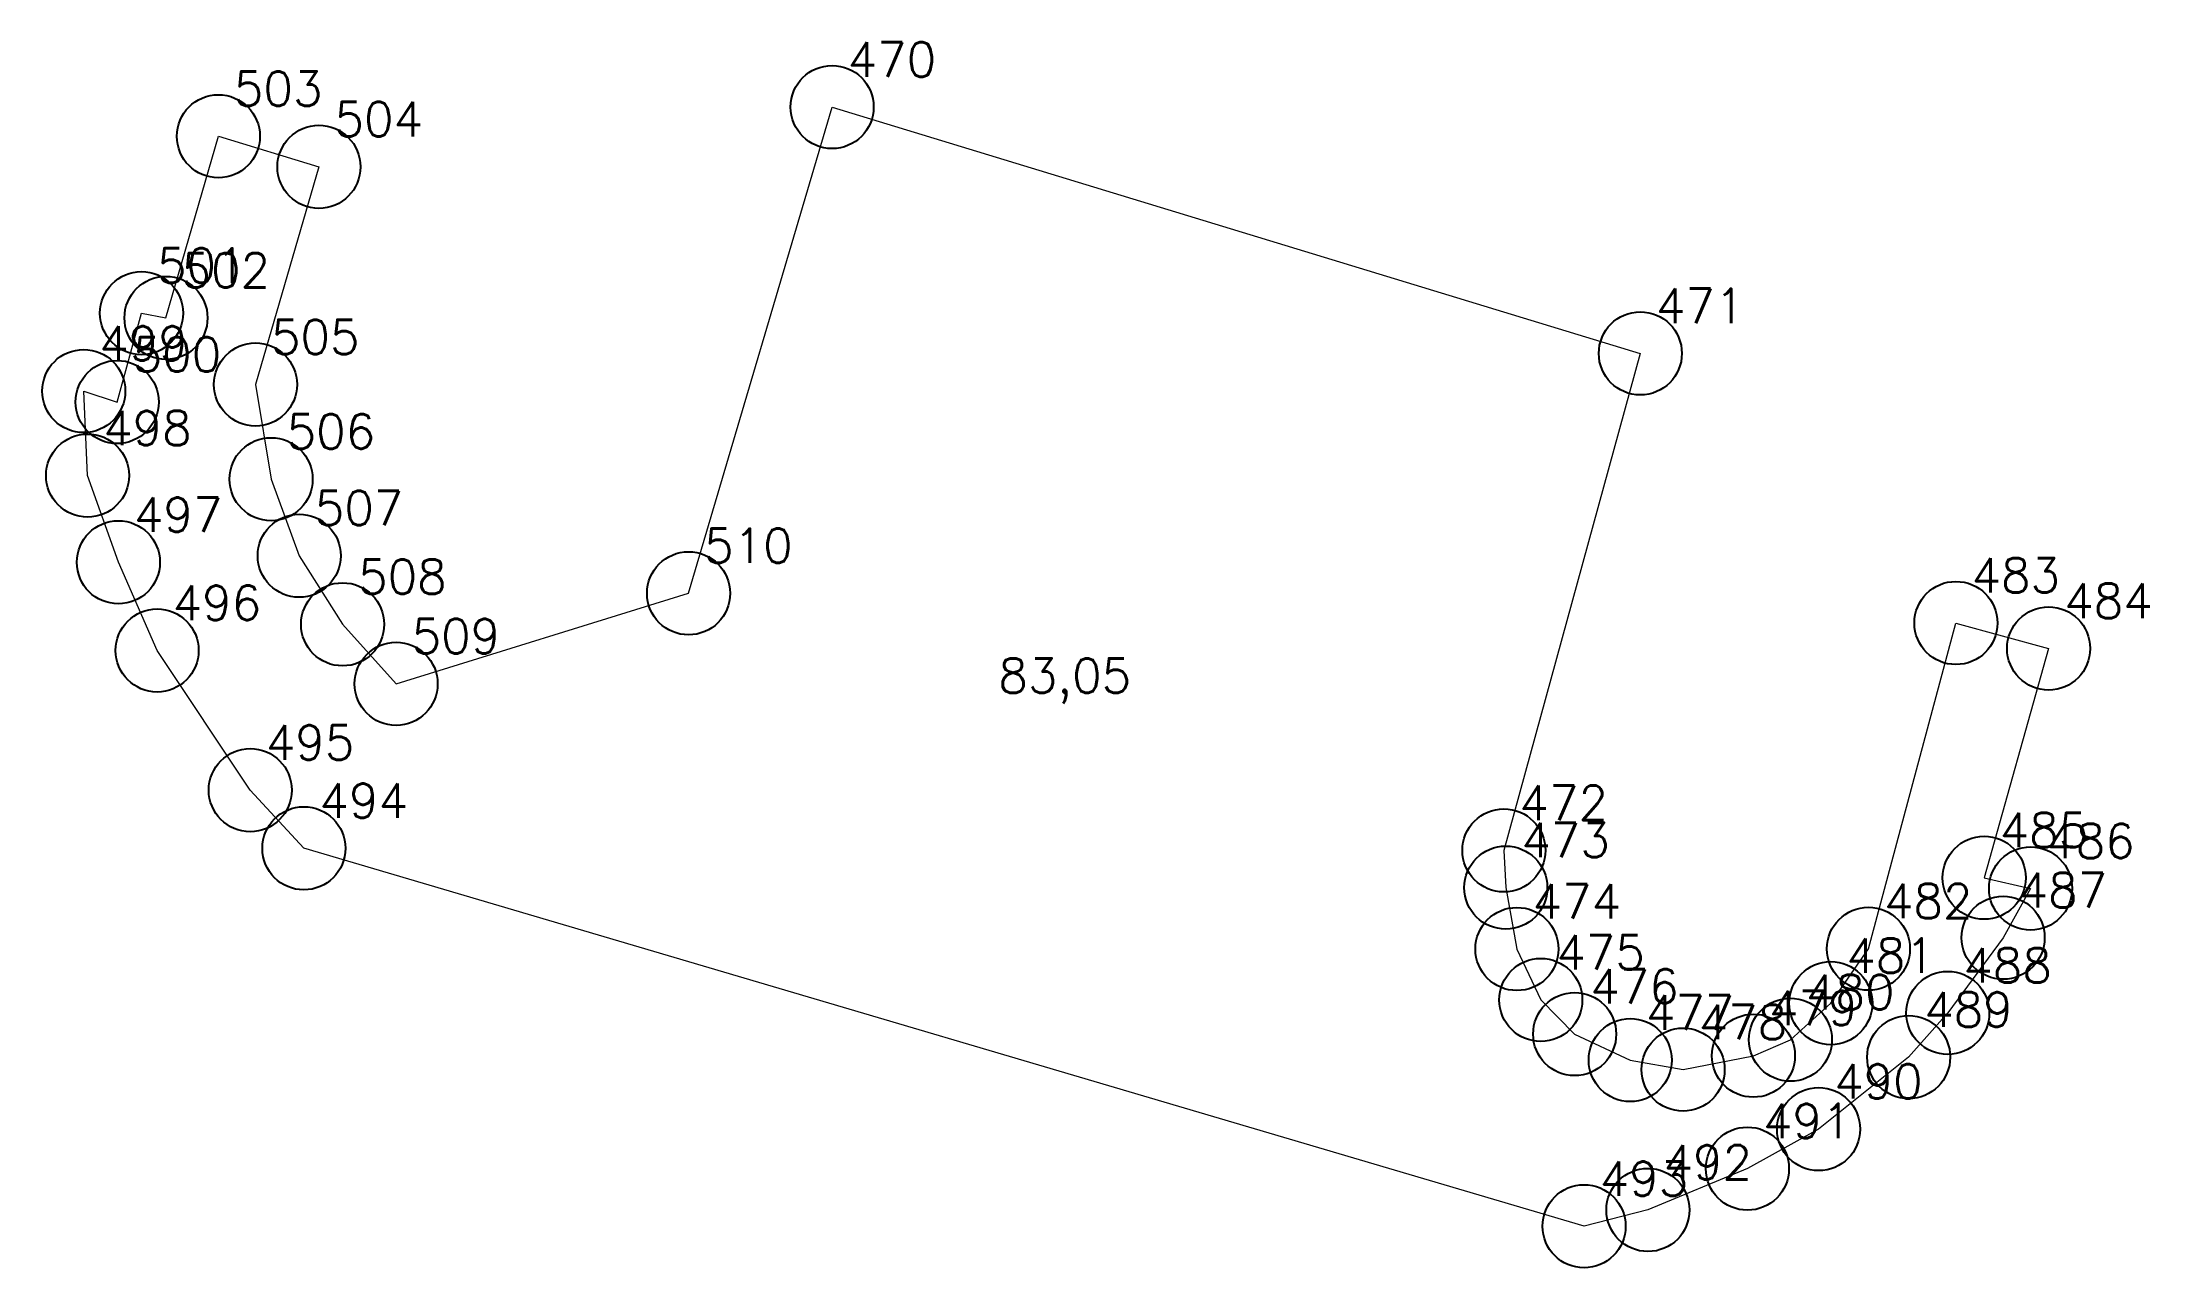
# Model space of a CAD drawing. Extents: x 1391590 to 1398287, y 355684 to 360776.
# Drawn here: x 1391589.59 to 1391608.62, y 355684.37 to 355695.44 of the extents above; entities that cross this region are included whole.
import ezdxf

# ---------------------------------------------------------------- set-up
doc = ezdxf.new("R2010")
doc.units = 0
doc.header["$PDMODE"] = 33
doc.header["$PDSIZE"] = 0.75
doc.layers.add('2 - окн федерального значения', color=7, linetype='Continuous')
doc.styles.get("Standard").update_dxf_attribs({"font": 'simplex.shx'})

msp = doc.modelspace()

# ---------------------------------------------------------------- texts
at = {"layer": '2 - окн федерального значения', "color": 7}
for s, p in [('470', (1391596.862, 355695.127)), ('503', (1391591.32, 355694.863)), ('504', (1391592.228, 355694.588)), ('501', (1391590.626, 355693.267)), ('502', (1391590.847, 355693.224)), ('471', (1391604.16, 355692.903)), ('499', (1391590.104, 355692.564)), ('505', (1391591.655, 355692.622)), ('500', (1391590.406, 355692.464)), ('498', (1391590.139, 355691.8)), ('506', (1391591.796, 355691.768)), ('497', (1391590.417, 355691.017)), ('507', (1391592.05, 355691.077)), ('510', (1391595.566, 355690.737)), ('508', (1391592.442, 355690.458)), ('483', (1391607.01, 355690.47)), ('496', (1391590.767, 355690.222)), ('484', (1391607.847, 355690.24)), ('509', (1391592.925, 355689.921)), ('83,05', (1391598.223, 355689.564)), ('495', (1391591.608, 355688.961)), ('494', (1391592.092, 355688.436)), ('472', (1391602.928, 355688.416)), ('485', (1391607.265, 355688.17)), ('473', (1391602.945, 355688.081)), ('486', (1391607.684, 355688.072)), ('487', (1391607.436, 355687.628)), ('474', (1391603.046, 355687.526)), ('482', (1391606.22, 355687.529)), ('475', (1391603.261, 355687.067)), ('481', (1391605.88, 355687.037)), ('488', (1391606.936, 355686.949)), ('476', (1391603.567, 355686.759)), ('480', (1391605.515, 355686.707)), ('477', (1391604.069, 355686.523)), ('478', (1391604.546, 355686.438)), ('479', (1391605.181, 355686.563)), ('489', (1391606.583, 355686.55)), ('490', (1391605.77, 355685.901)), ('491', (1391605.127, 355685.544)), ('492', (1391604.229, 355685.171)), ('493', (1391603.652, 355685.023))]:
    msp.add_text(s, height=0.3111, dxfattribs=at).set_placement(p)

# ---------------------------------------------------------------- linework, layer by layer
at = {"layer": '2 - окн федерального значения', "color": 7, "lineweight": 20}
msp.add_lwpolyline([(1391596.722, 355694.853), (1391604.02, 355692.629), (1391602.788, 355688.142), (1391602.805, 355687.806), (1391602.906, 355687.252), (1391603.121, 355686.792), (1391603.427, 355686.484), (1391603.929, 355686.249), (1391604.406, 355686.163), (1391605.041, 355686.289), (1391605.375, 355686.433), (1391605.74, 355686.763), (1391606.08, 355687.254), (1391606.87, 355690.195), (1391607.707, 355689.965), (1391607.125, 355687.895), (1391607.544, 355687.798), (1391607.296, 355687.354), (1391606.796, 355686.675), (1391606.443, 355686.276), (1391605.63, 355685.626), (1391604.987, 355685.269), (1391604.089, 355684.896), (1391603.512, 355684.749), (1391591.952, 355688.161), (1391591.468, 355688.686), (1391590.627, 355689.947), (1391590.277, 355690.743), (1391589.999, 355691.526), (1391589.964, 355692.289), (1391590.266, 355692.19), (1391590.486, 355692.992), (1391590.707, 355692.949), (1391591.18, 355694.589), (1391592.088, 355694.313), (1391591.515, 355692.348), (1391591.656, 355691.493), (1391591.91, 355690.802), (1391592.302, 355690.183), (1391592.785, 355689.646), (1391595.426, 355690.463), (1391596.722, 355694.853)], close=True, dxfattribs=at)
at = {"layer": '2 - окн федерального значения'}
for p in [(1391596.722, 355694.853), (1391591.18, 355694.589), (1391592.088, 355694.313), (1391590.486, 355692.992), (1391590.707, 355692.949), (1391604.02, 355692.629), (1391589.964, 355692.289), (1391591.515, 355692.348), (1391590.266, 355692.19), (1391589.999, 355691.526), (1391591.656, 355691.493), (1391590.277, 355690.743), (1391591.91, 355690.802), (1391595.426, 355690.463), (1391592.302, 355690.183), (1391606.87, 355690.195), (1391607.707, 355689.965), (1391590.627, 355689.947), (1391592.785, 355689.646), (1391591.468, 355688.686), (1391591.952, 355688.161), (1391602.788, 355688.142), (1391607.125, 355687.895), (1391602.805, 355687.806), (1391607.544, 355687.798), (1391607.296, 355687.354), (1391602.906, 355687.252), (1391606.08, 355687.254), (1391603.121, 355686.792), (1391605.74, 355686.763), (1391606.796, 355686.675), (1391603.427, 355686.484), (1391605.375, 355686.433), (1391603.929, 355686.249), (1391604.406, 355686.163), (1391605.041, 355686.289), (1391606.443, 355686.276), (1391605.63, 355685.626), (1391604.987, 355685.269), (1391604.089, 355684.896), (1391603.512, 355684.749)]:
    msp.add_point(p, dxfattribs=at)

msp.set_redraw_order([(e.dxf.handle, doc.entitydb.next_handle()) for e in msp.query("TEXT MTEXT ATTDEF DIMENSION ARC_DIMENSION")])  # texts and dimensions are drawn at this point

doc.saveas('drawing.dxf')
